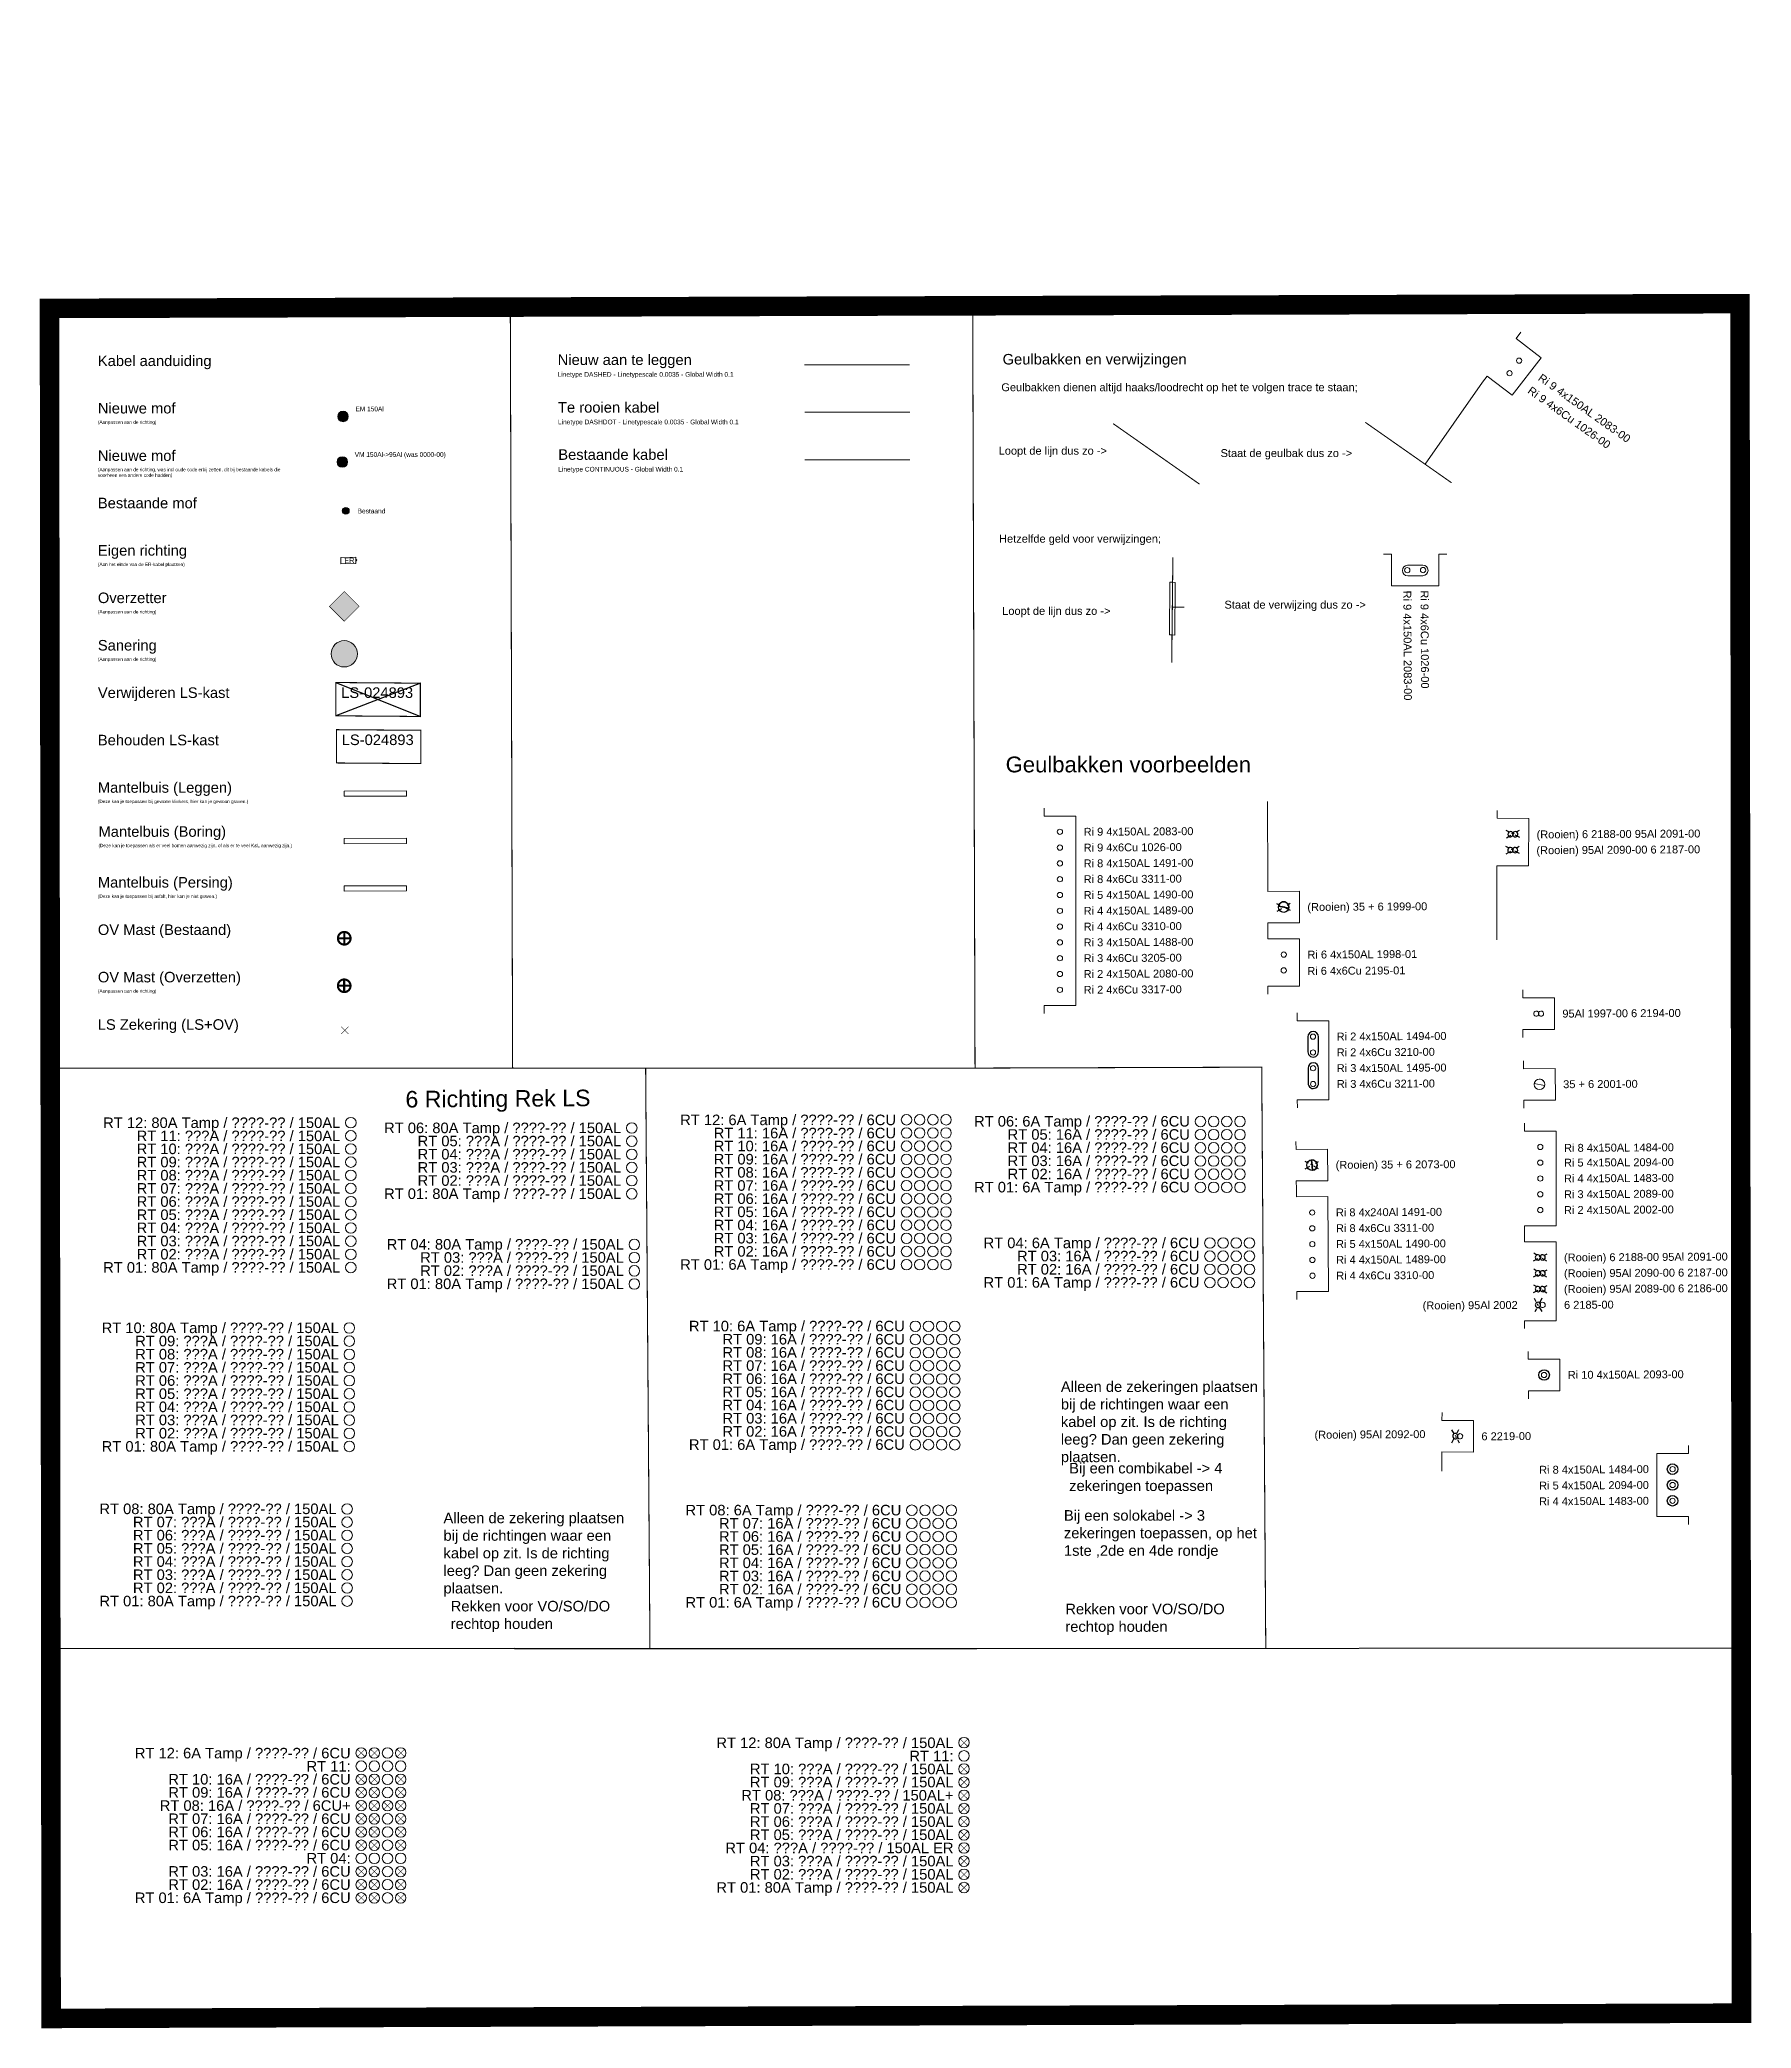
# Model space of a CAD drawing. Header units: metres. Extents: x 342 to 6270, y 11 to 2199.
# Drawn here: x 1178.5 to 1341, y 42.3 to 231 of the extents above; entities that cross this region are included whole.
import ezdxf
from ezdxf.enums import TextEntityAlignment as Align

# ---------------------------------------------------------------- set-up
doc = ezdxf.new("R2018")
doc.units = ezdxf.units.M
doc.linetypes.add('DASHDOT', pattern=[1, 0.5, -0.25, 0, -0.25])
doc.linetypes.add('DASHED', pattern=[0.75, 0.5, -0.25])
for name, color, linetype, lineweight in [('01 - Bestaande kabel', 125, 'Continuous', 0), ('01 - Bestaande OV mast', 125, 'Continuous', 0), ('01 - Mantelbuis', 6, 'Continuous', 0), ('02 - Overzetter lijn', 7, 'Continuous', 0), ('02 - Sanering', 6, 'Continuous', 0), ('02 - Sanering lijn', 7, 'Continuous', 0), ('Aansluiting LS K01', 120, 'DASHED', 0), ('Aansluiting LS K02', 52, 'DASHED', 0), ('Aansluiting LS K03', 5, 'DASHED', 0), ('Aansluiting LS K06', 30, 'DASHED', 0), ('Aansluiting LS K07', 252, 'DASHED', 0), ('Aansluiting LS K08', 244, 'DASHED', 0), ('Aansluiting LS K09', 104, 'DASHED', 0), ('Aansluiting LS K10', 1, 'DASHED', 0), ('Aansluiting LS K11', 190, 'DASHED', 0), ('Aansluiting LS K12', 201, 'DASHED', 0), ('E_LV_CROSS_SECTION', 5, 'Continuous', 0), ('E_LV_REFERENCE', 5, 'Continuous', 0), ('Knooppunt LS AM', 7, 'Continuous', 0)]:
    doc.layers.add(name, color=color, linetype=linetype, lineweight=lineweight)
for name, color, linetype in [('01 - Diversen', 7, 'Continuous'), ('01 - Station', 7, 'Continuous'), ('02 - Overzetter', 6, 'Continuous'), ('Bestaande kabel DO', 125, 'Continuous'), ('N-E-LS-Mantelbuis', 6, 'Continuous'), ('N-E-LS-Verwijderd', 5, 'DASHDOT'), ('Nieuwe aansluiting LS+OV DO', 6, 'DASHED'), ('Opmerking', 7, 'Continuous')]:
    doc.layers.add(name, color=color, linetype=linetype)
for name, color, linetype, lineweight, true_color in [('01-Te Rooien Kabel', 160, 'DASHDOT', 0, 0x1940ff), ('Aansluiting LS K04', 3, 'DASHED', 0, 0x00f000), ('Aansluiting LS K05', 6, 'DASHED', 0, 0xeb00eb)]:
    doc.layers.add(name, color=color, linetype=linetype, lineweight=lineweight, true_color=true_color)
doc.styles.add('ARIAL', font='arial.ttf')
doc.styles.get("Standard").update_dxf_attribs({"font": 'arial.ttf'})
doc.styles.add('TM-0.5', font='', dxfattribs={"height": 0.5})
doc.styles.get('TM-0.5').set_extended_font_data('Arial Nova Light')

msp = doc.modelspace()

# ---------------------------------------------------------------- texts
at = {"attachment_point": 1, "style": 'TM-0.5'}
for s, width, heights, insert, char_height in [('Kabel aanduiding', 18.9857139, [0], (1184.00778, 201.07047), 1), ('Nieuw aan te leggen    \\P{\\H0.44538x;Linetype DASHED - Linetypescale 0.0035 - Global Width 0.1}', 25.6004511, [0], (1227.6714, 201.16857), 1), ('Geulbakken en verwijzingen', 25.9606645, [0], (1269.91933, 201.21856), 1), ('Geulbakken dienen altijd haaks/loodrecht op het te volgen trace te staan;', 32.9758839, [0], (1269.79867, 198.43361), 0.75), ('Nieuwe mof^J{\\H0.31813x;(Aanpassen aan de richting)}', 18.9857139, [3.29038], (1184.00778, 196.57047), 1), ('Te rooien kabel\\P{\\H0.44538x;Linetype DASHDOT - Linetypescale 0.0035 - Global Width 0.1}', 25.8226257, [0], (1227.69897, 196.65154), 1), ('Nieuwe mof\\P{\\H0.31813x;(Aanpassen aan de richting, was incl oude code erbij zetten, dit bij bestaande kabels die voorheen een andere code hadden)}', 18.9857139, [0], (1184.00778, 192.07047), 1), ('Bestaande kabel\\P{\\H0.44538x;Linetype CONTINUOUS - Global Width 0.1}', 24.9339132, [0], (1227.72661, 192.16874), 1), ('Loopt de lijn dus zo ->', 10.7992927, [0], (1269.54271, 192.40939), 0.75), ('Staat de geulbak dus zo ->', 32.9758839, [0], (1290.61395, 192.18319), 0.75), ('Bestaande mof', 18.9857139, [0], (1184.00778, 187.57047), 1), ('Eigen richting \\P{\\H0.31813x;(Aan het einde van de ER-kabel plaatsen)}', 18.9857139, [0], (1184.00778, 183.07047), 1), ('Hetzelfde geld voor verwijzingen;', 32.9758839, [0], (1269.58106, 184.05949), 0.75), ('Overzetter\\P{\\H0.31813x;(Aanpassen aan de richting)}', 18.9857139, [0], (1184.00778, 178.57047), 1), ('Staat de verwijzing dus zo ->', 32.9758839, [0], (1290.9858, 177.79671), 0.75), ('Loopt de lijn dus zo ->', 10.7992927, [0], (1269.87955, 177.20441), 0.75), ('Sanering\\P{\\H0.31813x;(Aanpassen aan de richting)}', 18.9857139, [0], (1184.00778, 174.07047), 1), ('Verwijderen LS-kast', 21.5215004, [0], (1184.00778, 169.57047), 1), ('Behouden LS-kast', 18.9857139, [0], (1184.00778, 165.07047), 1), ('Geulbakken voorbeelden', 25.9606645, [0], (1270.20651, 163.00329), 1.5), ('Mantelbuis (Leggen)\\P{\\H0.31813x;(Deze kan je toepassen bij gewone klinkers, hier kan je gewoon graven.)}', 20.642438, [0], (1184.00778, 160.57047), 1), ('Mantelbuis (Boring)\\P{\\H0.31813x;(Deze kan je toepassen als er veel bomen aanwezig zijn, of als er te veel K&L aanwezig zijn.)}', 20.642438, [0], (1184.06899, 156.38779), 1), ('Mantelbuis (Persing)\\P{\\H0.31813x;(Deze kan je toepassen bij asfalt, hier kan je niet graven.)}', 20.642438, [0], (1184.00778, 151.57047), 1), ('OV Mast (Bestaand)', 18.9857139, [0], (1184.00778, 147.07047), 1), ('OV Mast (Overzetten)\\P{\\H0.31813x;(Aanpassen aan de richting)}', 20.1738532, [0], (1184.00778, 142.57047), 1), ('LS Zekering (LS+OV)', 22.7921058, [0], (1183.99687, 138.07048), 1), ('{\\C1;Rekken voor VO/SO/DO rechtop houden}', 18.7151041, [3.10317], (1217.51533, 82.86381), 1), ('{\\C1;Rekken voor VO/SO/DO rechtop houden}', 18.7151041, [3.10317], (1275.87542, 82.5943), 1)]:
    msp.add_mtext_dynamic_manual_height_columns(s, width=width, gutter_width=23.74305, heights=heights, dxfattribs=dict(at, insert=insert, char_height=char_height))
at = {"insert": (1213.20725, 131.26157), "char_height": 1.5716876, "width": 18.9857139, "attachment_point": 1, "rotation": 0.4247719, "style": 'TM-0.5'}
msp.add_mtext('6 Richting Rek LS     ', dxfattribs=at)
at = {"layer": '01 - Bestaande kabel', "style": 'TM-0.5'}
for s, p in [('95Al 1997-00 6 2194-00', (1323.06903, 138.60306)), ('35 + 6 2001-00', (1323.14704, 131.9038)), ('6 2185-00', (1323.22366, 110.95692)), ('6 2219-00', (1315.38163, 98.48165))]:
    msp.add_text(s, height=0.75, rotation=0.3365345, dxfattribs=at).set_placement(p, align=Align.MIDDLE_LEFT)
at = {"layer": '01-Te Rooien Kabel', "style": 'TM-0.5'}
for s, p in [('(Rooien) 6 2188-00 95Al 2091-00', (1320.62024, 155.61011)), ('(Rooien) 95Al 2090-00 6 2187-00', (1320.60637, 154.1099)), ('(Rooien) 35 + 6 1999-00', (1298.85625, 148.72517)), ('(Rooien) 35 + 6 2073-00', (1301.54084, 124.24796)), ('(Rooien) 6 2188-00 95Al 2091-00', (1323.22389, 115.45659)), ('(Rooien) 95Al 2090-00 6 2187-00', (1323.22418, 113.95699)), ('(Rooien) 95Al 2089-00 6 2186-00', (1323.22435, 112.45639)), ('(Rooien) 95Al 2092-00', (1299.53179, 98.63243))]:
    msp.add_text(s, height=0.75, rotation=0.3365345, dxfattribs=at).set_placement(p, align=Align.MIDDLE_LEFT)
msp.add_text('(Rooien) 95Al 2002', height=0.75, rotation=0.3365345, dxfattribs=at).set_placement((1318.8288, 110.95476), align=Align.MIDDLE_RIGHT)
at = {"layer": 'Aansluiting LS K02', "style": 'TM-0.5'}
for s, p in [('Ri 2 4x150AL 2080-00', (1277.61083, 142.36349)), ('Ri 2 4x6Cu 3317-00', (1277.61149, 140.86387)), ('Ri 2 4x150AL 1494-00', (1301.64075, 136.42506)), ('Ri 2 4x6Cu 3210-00', (1301.64329, 134.9254)), ('Ri 2 4x150AL 2002-00', (1323.22424, 119.95725))]:
    msp.add_text(s, height=0.75, rotation=0.3365345, dxfattribs=at).set_placement(p, align=Align.MIDDLE_LEFT)
at = {"layer": 'Aansluiting LS K03', "style": 'TM-0.5'}
for s, p in [('Ri 3 4x150AL 1488-00', (1277.61063, 145.36277)), ('Ri 3 4x6Cu 3205-00', (1277.61129, 143.86316)), ('Ri 3 4x150AL 1495-00', (1301.64695, 133.42579)), ('Ri 3 4x6Cu 3211-00', (1301.64895, 131.92495)), ('Ri 3 4x150AL 2089-00', (1323.22494, 121.45672))]:
    msp.add_text(s, height=0.75, rotation=0.3365345, dxfattribs=at).set_placement(p, align=Align.MIDDLE_LEFT)
at = {"layer": 'Aansluiting LS K04', "style": 'TM-0.5'}
for s, p in [('Ri 4 4x6Cu 3310-00', (1277.61108, 146.86244)), ('Ri 4 4x150AL 1489-00', (1277.61208, 148.36328)), ('Ri 4 4x150AL 1483-00', (1323.22477, 122.95731)), ('Ri 4 4x150AL 1489-00', (1301.58469, 115.23461)), ('Ri 4 4x6Cu 3310-00', (1301.59172, 113.73501))]:
    msp.add_text(s, height=0.75, rotation=0.3365345, dxfattribs=at).set_placement(p, align=Align.MIDDLE_LEFT)
msp.add_text('Ri 4 4x150AL 1483-00', height=0.75, rotation=0.3365345, dxfattribs=at).set_placement((1331.28542, 92.36786), align=Align.MIDDLE_RIGHT)
at = {"layer": 'Aansluiting LS K05', "style": 'TM-0.5'}
for s, p in [('Ri 5 4x150AL 1490-00', (1277.61142, 149.8629)), ('Ri 5 4x150AL 2094-00', (1323.22447, 124.45691)), ('Ri 5 4x150AL 1490-00', (1301.57877, 116.73427))]:
    msp.add_text(s, height=0.75, rotation=0.3365345, dxfattribs=at).set_placement(p, align=Align.MIDDLE_LEFT)
msp.add_text('Ri 5 4x150AL 2094-00', height=0.75, rotation=0.3365345, dxfattribs=at).set_placement((1331.28635, 93.86752), align=Align.MIDDLE_RIGHT)
at = {"layer": 'Aansluiting LS K06', "style": 'TM-0.5'}
for s, p in [('Ri 6 4x150AL 1998-01 ', (1298.86136, 144.20556)), ('Ri 6 4x6Cu 2195-01 ', (1298.85012, 142.6556))]:
    msp.add_text(s, height=0.75, rotation=0.3365345, dxfattribs=at).set_placement(p, align=Align.MIDDLE_LEFT)
at = {"layer": 'Aansluiting LS K08', "style": 'TM-0.5'}
for s, p in [('Ri 8 4x150AL 1491-00', (1277.61121, 152.86218)), ('Ri 8 4x6Cu 3311-00', (1277.61187, 151.36256)), ('Ri 8 4x150AL 1484-00', (1323.23323, 125.85689)), ('Ri 8 4x240Al 1491-00', (1301.56583, 119.73352)), ('Ri 8 4x6Cu 3311-00', (1301.57175, 118.23387))]:
    msp.add_text(s, height=0.75, rotation=0.3365345, dxfattribs=at).set_placement(p, align=Align.MIDDLE_LEFT)
msp.add_text('Ri 8 4x150AL 1484-00', height=0.75, rotation=0.3365345, dxfattribs=at).set_placement((1331.28819, 95.3676), align=Align.MIDDLE_RIGHT)
at = {"layer": 'Aansluiting LS K09', "style": 'TM-0.5'}
for s, rotation, p in [('Ri 9 4x150AL 2083-00', 324.64511, (1320.91416, 199.08901)), ('Ri 9 4x6Cu 1026-00', 324.64511, (1319.91977, 197.87958)), ('Ri 9 4x150AL 2083-00', 270.3365345, (1308.34285, 178.75782)), ('Ri 9 4x6Cu 1026-00', 270.3365345, (1309.9754, 178.77701)), ('Ri 9 4x6Cu 1026-00', 0.3365345, (1277.61167, 154.36185)), ('Ri 9 4x150AL 2083-00', 0.3365345, (1277.61187, 155.86269))]:
    msp.add_text(s, height=0.75, rotation=rotation, dxfattribs=at).set_placement(p, align=Align.MIDDLE_LEFT)
at = {"layer": 'Aansluiting LS K10', "style": 'TM-0.5'}
msp.add_text('Ri 10 4x150AL 2093-00', height=0.75, rotation=0.3365345, dxfattribs=at).set_placement((1323.58373, 104.31243), align=Align.MIDDLE_LEFT)
at = {"layer": 'Opmerking', "char_height": 1, "attachment_point": 1, "style": 'TM-0.5'}
for s, width, insert in [('Alleen de zekeringen plaatsen bij de richtingen waar een kabel op zit. Is de richting leeg? Dan geen zekering plaatsen.', 18.965699, (1275.45069, 103.70205)), ('Bij een combikabel -> 4 zekeringen toepassen', 16.0716951, (1276.23788, 95.96151)), ('Alleen de zekering plaatsen bij de richtingen waar een kabel op zit. Is de richting leeg? Dan geen zekering plaatsen.', 18.7173777, (1216.82715, 91.23693)), ('Bij een solokabel -> 3 zekeringen toepassen, op het 1ste ,2de en 4de rondje', 19.466121, (1275.74033, 91.47646))]:
    msp.add_mtext_dynamic_manual_height_columns(s, width=width, gutter_width=23.74305, heights=[0], dxfattribs=dict(at, insert=insert))

# ---------------------------------------------------------------- blocks, each defined once
blk = doc.blocks.new('ER')
at = {"layer": 'Aansluiting LS K04', "linetype": 'Continuous'}
blk.add_lwpolyline([(-0.71, 0.3), (0.71, 0.3), (0.71, -0.29), (-0.71, -0.29)], close=True, dxfattribs=at)
at = {"layer": 'Aansluiting LS K04'}
for points in [[(0.81, 0), (0.71, 0.1)], [(0.71, 0), (0.81, 0)], [(0.81, 0), (0.71, -0.08)]]:
    blk.add_lwpolyline(points, dxfattribs=at)
at = {"layer": 'Aansluiting LS K04', "insert": (-0.38, 0.25), "char_height": 0.5, "attachment_point": 1, "style": 'TM-0.5'}
blk.add_mtext_dynamic_manual_height_columns('ER', width=1.2986, gutter_width=2.5, heights=[0], dxfattribs=at)
blk = doc.blocks.new('Lampie')
at = {"const_width": 0.2}
blk.add_lwpolyline([(-0.6, 0.03, 1.031433), (0.6, 0.01, 0.965968)], format="xyb", close=True, dxfattribs=at)
for points in [[(-0.6, 0), (0.6, 0)], [(0, 0.6), (0, -0.6)]]:
    blk.add_lwpolyline(points, dxfattribs=at)
blk = doc.blocks.new('E_LV_CABLE_POINT_POSITION_MAP_2')
at = {"color": 0, "linetype": 'ByBlock'}
for start, end in [(48.652161, 228.652161), (228.652161, 48.652161)]:
    blk.add_arc((-0.5, 0), 124999.9, start, end, dxfattribs=at)
blk = doc.blocks.new('E_LV_CABLE_POINT_POSITION_MAP_1')
at = {"color": 0, "linetype": 'ByBlock'}
for start, end in [(48.652161, 228.652161), (228.652161, 48.652161)]:
    blk.add_arc((-0.5, 0), 124999.9, start, end, dxfattribs=at)
blk = doc.blocks.new('E_LV_CABLE_POINT_POSITION_MAP_3')
at = {"color": 0, "linetype": 'ByBlock'}
for p in [(0, 249997), (265, 249997)]:
    blk.add_line(p, (265, -250000), dxfattribs=at)
blk.add_lwpolyline([(265, -250000), (0, 249997)], dxfattribs=at)
blk.add_circle((265, -1), 249999, dxfattribs=at)
blk.add_arc((132.5, -1.5), 249998.5, 270.030367, 90.030367, dxfattribs=at)
blk = doc.blocks.new('NIEUWE MOF')
h = blk.add_hatch(color=0)
h.dxf.hatch_style = 1
edge = h.paths.add_edge_path()
edge.add_arc((0, 0), 0.5, 0, 360)
at = {"layer": 'Knooppunt LS AM'}
blk.add_circle((0, 0), 0.5, dxfattribs=at)
blk.add_attdef('MOF_TEKST', text='', height=0.45).set_placement((1.18, 0.93), align=Align.TOP_LEFT)
blk = doc.blocks.new('*U205')
h = blk.add_hatch(color=0)
h.dxf.hatch_style = 1
h.paths.add_polyline_path([(0, 0.5), (0, -0.5, 0.414214), (0.5, 0, 0.414214)])
at = {"layer": '01 - Bestaande kabel'}
h = blk.add_hatch(color=256, dxfattribs=at)
h.dxf.hatch_style = 1
h.paths.add_polyline_path([(-0.5, 0, 0.414214), (0, -0.5), (0, 0.5, 0.414214)])
blk.add_lwpolyline([(0, 0.5), (0, -0.5)], dxfattribs=at)
at = {"layer": '01 - Station'}
blk.add_lwpolyline([(0, 0.5), (0, -0.5)], dxfattribs=at)
at = {"layer": 'Knooppunt LS AM'}
blk.add_circle((0, 0), 0.5, dxfattribs=at)
blk.add_attdef('MOF_TEKST', text='', height=0.45).set_placement((1.18, 0.93), align=Align.TOP_LEFT)
blk = doc.blocks.new('BESTAANDE MOF')
at = {"layer": '01 - Bestaande kabel', "transparency": 33554687}
h = blk.add_hatch(color=256, dxfattribs=at)
h.dxf.hatch_style = 1
edge = h.paths.add_edge_path()
edge.add_arc((0, 0), 0.305, 0, 360)
at = {"color": 7, "true_color": 0xffffff}
blk.add_circle((0, 0), 0.305, dxfattribs=at)
blk.add_attdef('MOF_TEKST', text='', height=0.45, dxfattribs=at).set_placement((1.13, 0.21), align=Align.TOP_LEFT)
blk = doc.blocks.new('OVERZETTER')
at = {"layer": '02 - Overzetter', "transparency": 33554687}
h = blk.add_hatch(color=0, dxfattribs=at)
h.dxf.hatch_style = 1
h.paths.add_polyline_path([(-1.41, 0), (0, 1.41), (1.41, 0), (0, -1.41)])
at = {"layer": '02 - Overzetter lijn', "const_width": 0.05}
blk.add_lwpolyline([(-1.41, 0), (0, 1.41), (1.41, 0), (0, -1.41)], close=True, dxfattribs=at)
blk = doc.blocks.new('SANERING')
at = {"layer": '02 - Sanering', "transparency": 33554687}
h = blk.add_hatch(color=0, dxfattribs=at)
h.dxf.hatch_style = 1
h.paths.add_polyline_path([(1.25, 0, 1), (-1.25, 0, 1)])
at = {"layer": '02 - Sanering lijn'}
blk.add_circle((0, 0), 1.25, dxfattribs=at)
blk = doc.blocks.new('Zekering')
at = {"color": 0, "linetype": 'Continuous', "const_width": 0.05}
for points in [[(-0.36, 0.34), (0.35, -0.35)], [(-0.35, -0.35), (0.35, 0.35)]]:
    blk.add_lwpolyline(points, dxfattribs=at)
blk = doc.blocks.new('LS KAST VERWIJDEREN')
at = {"layer": '01 - Station', "const_width": 0.1}
blk.add_lwpolyline([(-4.01, 1.61), (4.01, 1.55), (4.01, -1.61), (-4.01, -1.55)], close=True, dxfattribs=at)
at = {"layer": '01 - Station'}
for points in [[(-4.01, 1.61), (4.01, -1.61)], [(4.01, 1.55), (-4.01, -1.55)]]:
    blk.add_lwpolyline(points, dxfattribs=at)
blk.add_attdef('LS_KAST', (-3.51, 0.15), '', height=1)
blk = doc.blocks.new('LS KAST BEHOUDEN')
at = {"layer": '01 - Station', "const_width": 0.1}
blk.add_lwpolyline([(-4.01, 1.61), (4.01, 1.55), (4.01, -1.61), (-4.01, -1.55)], close=True, dxfattribs=at)
blk.add_attdef('LS_KAST', (-3.51, 0.15), '', height=1)
blk = doc.blocks.new('RT 1-12 LS')
at = {"linetype": 'DASHED'}
blk.add_wipeout([(-24.51, 8.12), (3.18, 8.12), (3.18, -7.51), (-24.51, -7.51)], dxfattribs=at)
at = {"layer": 'Aansluiting LS K01', "linetype": 'Continuous'}
blk.add_circle((2.26, -6.36), 0.5, dxfattribs=at)
at = {"layer": 'Aansluiting LS K02', "linetype": 'Continuous'}
blk.add_circle((2.26, -5.11), 0.5, dxfattribs=at)
at = {"layer": 'Aansluiting LS K03', "linetype": 'Continuous'}
blk.add_circle((2.26, -3.86), 0.5, dxfattribs=at)
at = {"layer": 'Aansluiting LS K04', "linetype": 'Continuous'}
blk.add_circle((2.26, -2.61), 0.5, dxfattribs=at)
at = {"layer": 'Aansluiting LS K05', "linetype": 'Continuous'}
blk.add_circle((2.26, -1.36), 0.5, dxfattribs=at)
at = {"layer": 'Aansluiting LS K06', "linetype": 'Continuous'}
blk.add_circle((2.26, -0.11), 0.5, dxfattribs=at)
at = {"layer": 'Aansluiting LS K07', "linetype": 'Continuous'}
blk.add_circle((2.26, 1.14), 0.5, dxfattribs=at)
at = {"layer": 'Aansluiting LS K08', "linetype": 'Continuous'}
blk.add_circle((2.26, 2.39), 0.5, dxfattribs=at)
at = {"layer": 'Aansluiting LS K09', "linetype": 'Continuous'}
blk.add_circle((2.26, 3.64), 0.5, dxfattribs=at)
at = {"layer": 'Aansluiting LS K10', "linetype": 'Continuous'}
blk.add_circle((2.26, 4.89), 0.5, dxfattribs=at)
at = {"layer": 'Aansluiting LS K11', "linetype": 'Continuous'}
blk.add_circle((2.26, 6.14), 0.5, dxfattribs=at)
at = {"layer": 'Aansluiting LS K12', "linetype": 'Continuous'}
blk.add_circle((2.26, 7.39), 0.5, dxfattribs=at)
at = {"layer": 'Aansluiting LS K01'}
blk.add_attdef('RT_01:', text='', height=1, dxfattribs=at).set_placement((1.26, -6.85), align=Align.RIGHT)
at = {"layer": 'Aansluiting LS K02'}
blk.add_attdef('RT_02:', text='', height=1, dxfattribs=at).set_placement((1.26, -5.6), align=Align.RIGHT)
at = {"layer": 'Aansluiting LS K03'}
blk.add_attdef('RT_03:', text='', height=1, dxfattribs=at).set_placement((1.26, -4.35), align=Align.RIGHT)
at = {"layer": 'Aansluiting LS K04'}
blk.add_attdef('RT_04:', text='', height=1, dxfattribs=at).set_placement((1.26, -3.1), align=Align.RIGHT)
at = {"layer": 'Aansluiting LS K05'}
blk.add_attdef('RT_05:', text='', height=1, dxfattribs=at).set_placement((1.26, -1.85), align=Align.RIGHT)
at = {"layer": 'Aansluiting LS K06'}
blk.add_attdef('RT_06:', text='', height=1, dxfattribs=at).set_placement((1.26, -0.6), align=Align.RIGHT)
at = {"layer": 'Aansluiting LS K07'}
blk.add_attdef('RT_07:', text='', height=1, dxfattribs=at).set_placement((1.26, 0.65), align=Align.RIGHT)
at = {"layer": 'Aansluiting LS K08'}
blk.add_attdef('RT_08:', text='', height=1, dxfattribs=at).set_placement((1.26, 1.9), align=Align.RIGHT)
at = {"layer": 'Aansluiting LS K09'}
blk.add_attdef('RT_09:', text='', height=1, dxfattribs=at).set_placement((1.26, 3.15), align=Align.RIGHT)
at = {"layer": 'Aansluiting LS K10'}
blk.add_attdef('RT_10:', text='', height=1, dxfattribs=at).set_placement((1.26, 4.4), align=Align.RIGHT)
at = {"layer": 'Aansluiting LS K11'}
blk.add_attdef('RT_11:', text='', height=1, dxfattribs=at).set_placement((1.26, 5.63), align=Align.RIGHT)
at = {"layer": 'Aansluiting LS K12'}
blk.add_attdef('RT_12:', text='', height=1, dxfattribs=at).set_placement((1.26, 6.88), align=Align.RIGHT)
blk = doc.blocks.new('RT 1-10 LS')
at = {"linetype": 'DASHED'}
blk.add_wipeout([(-23.85, 6.25), (3.84, 6.25), (3.84, -6.98), (-23.85, -6.98)], dxfattribs=at)
at = {"layer": 'Aansluiting LS K01', "linetype": 'Continuous'}
blk.add_circle((2.92, -5.83), 0.5, dxfattribs=at)
at = {"layer": 'Aansluiting LS K02', "linetype": 'Continuous'}
blk.add_circle((2.92, -4.58), 0.5, dxfattribs=at)
at = {"layer": 'Aansluiting LS K03', "linetype": 'Continuous'}
blk.add_circle((2.92, -3.33), 0.5, dxfattribs=at)
at = {"layer": 'Aansluiting LS K04', "linetype": 'Continuous'}
blk.add_circle((2.92, -2.08), 0.5, dxfattribs=at)
at = {"layer": 'Aansluiting LS K05', "linetype": 'Continuous'}
blk.add_circle((2.92, -0.83), 0.5, dxfattribs=at)
at = {"layer": 'Aansluiting LS K06', "linetype": 'Continuous'}
blk.add_circle((2.92, 0.42), 0.5, dxfattribs=at)
at = {"layer": 'Aansluiting LS K07', "linetype": 'Continuous'}
blk.add_circle((2.92, 1.67), 0.5, dxfattribs=at)
at = {"layer": 'Aansluiting LS K08', "linetype": 'Continuous'}
blk.add_circle((2.92, 2.92), 0.5, dxfattribs=at)
at = {"layer": 'Aansluiting LS K09', "linetype": 'Continuous'}
blk.add_circle((2.92, 4.17), 0.5, dxfattribs=at)
at = {"layer": 'Aansluiting LS K10', "linetype": 'Continuous'}
blk.add_circle((2.92, 5.42), 0.5, dxfattribs=at)
at = {"layer": 'Aansluiting LS K01'}
blk.add_attdef('RT_01:', text='', height=1, dxfattribs=at).set_placement((1.92, -6.32), align=Align.RIGHT)
at = {"layer": 'Aansluiting LS K02'}
blk.add_attdef('RT_02:', text='', height=1, dxfattribs=at).set_placement((1.92, -5.07), align=Align.RIGHT)
at = {"layer": 'Aansluiting LS K03'}
blk.add_attdef('RT_03:', text='', height=1, dxfattribs=at).set_placement((1.92, -3.81), align=Align.RIGHT)
at = {"layer": 'Aansluiting LS K04'}
blk.add_attdef('RT_04:', text='', height=1, dxfattribs=at).set_placement((1.92, -2.57), align=Align.RIGHT)
at = {"layer": 'Aansluiting LS K05'}
blk.add_attdef('RT_05:', text='', height=1, dxfattribs=at).set_placement((1.92, -1.32), align=Align.RIGHT)
at = {"layer": 'Aansluiting LS K06'}
blk.add_attdef('RT_06:', text='', height=1, dxfattribs=at).set_placement((1.92, -0.07), align=Align.RIGHT)
at = {"layer": 'Aansluiting LS K07'}
blk.add_attdef('RT_07:', text='', height=1, dxfattribs=at).set_placement((1.92, 1.18), align=Align.RIGHT)
at = {"layer": 'Aansluiting LS K08'}
blk.add_attdef('RT_08:', text='', height=1, dxfattribs=at).set_placement((1.92, 2.43), align=Align.RIGHT)
at = {"layer": 'Aansluiting LS K09'}
blk.add_attdef('RT_09:', text='', height=1, dxfattribs=at).set_placement((1.92, 3.68), align=Align.RIGHT)
at = {"layer": 'Aansluiting LS K10'}
blk.add_attdef('RT_10:', text='', height=1, dxfattribs=at).set_placement((1.92, 4.93), align=Align.RIGHT)
blk = doc.blocks.new('RT 1-8 LS')
at = {"linetype": 'DASHED'}
blk.add_wipeout([(-24.77, 6.05), (2.92, 6.05), (2.92, -4.82), (-24.77, -4.82)], dxfattribs=at)
at = {"layer": 'Aansluiting LS K01', "linetype": 'Continuous'}
blk.add_circle((2.01, -3.67), 0.5, dxfattribs=at)
at = {"layer": 'Aansluiting LS K02', "linetype": 'Continuous'}
blk.add_circle((2.01, -2.42), 0.5, dxfattribs=at)
at = {"layer": 'Aansluiting LS K03', "linetype": 'Continuous'}
blk.add_circle((2.01, -1.17), 0.5, dxfattribs=at)
at = {"layer": 'Aansluiting LS K04', "linetype": 'Continuous'}
blk.add_circle((2.01, 0.08), 0.5, dxfattribs=at)
at = {"layer": 'Aansluiting LS K05', "linetype": 'Continuous'}
blk.add_circle((2.01, 1.33), 0.5, dxfattribs=at)
at = {"layer": 'Aansluiting LS K06', "linetype": 'Continuous'}
blk.add_circle((2.01, 2.58), 0.5, dxfattribs=at)
at = {"layer": 'Aansluiting LS K07', "linetype": 'Continuous'}
blk.add_circle((2.01, 3.83), 0.5, dxfattribs=at)
at = {"layer": 'Aansluiting LS K08', "linetype": 'Continuous'}
blk.add_circle((2.01, 5.08), 0.5, dxfattribs=at)
at = {"layer": 'Aansluiting LS K01'}
blk.add_attdef('RT_01:', text='', height=1, dxfattribs=at).set_placement((1.01, -4.16), align=Align.RIGHT)
at = {"layer": 'Aansluiting LS K02'}
blk.add_attdef('RT_02:', text='', height=1, dxfattribs=at).set_placement((1.01, -2.91), align=Align.RIGHT)
at = {"layer": 'Aansluiting LS K03'}
blk.add_attdef('RT_03:', text='', height=1, dxfattribs=at).set_placement((1.01, -1.66), align=Align.RIGHT)
at = {"layer": 'Aansluiting LS K04'}
blk.add_attdef('RT_04:', text='', height=1, dxfattribs=at).set_placement((1.01, -0.41), align=Align.RIGHT)
at = {"layer": 'Aansluiting LS K05'}
blk.add_attdef('RT_05:', text='', height=1, dxfattribs=at).set_placement((1.01, 0.84), align=Align.RIGHT)
at = {"layer": 'Aansluiting LS K06'}
blk.add_attdef('RT_06:', text='', height=1, dxfattribs=at).set_placement((1.01, 2.09), align=Align.RIGHT)
at = {"layer": 'Aansluiting LS K07'}
blk.add_attdef('RT_07:', text='', height=1, dxfattribs=at).set_placement((1.01, 3.34), align=Align.RIGHT)
at = {"layer": 'Aansluiting LS K08'}
blk.add_attdef('RT_08:', text='', height=1, dxfattribs=at).set_placement((1.01, 4.59), align=Align.RIGHT)
blk = doc.blocks.new('RT 1-4 LS')
at = {"linetype": 'DASHED'}
blk.add_wipeout([(-24.62, 2.29), (3.07, 2.29), (3.07, -3.59), (-24.62, -3.59)], dxfattribs=at)
at = {"layer": 'Aansluiting LS K01', "linetype": 'Continuous'}
blk.add_circle((2.16, -2.44), 0.5, dxfattribs=at)
at = {"layer": 'Aansluiting LS K02', "linetype": 'Continuous'}
blk.add_circle((2.16, -1.19), 0.5, dxfattribs=at)
at = {"layer": 'Aansluiting LS K03', "linetype": 'Continuous'}
blk.add_circle((2.16, 0.06), 0.5, dxfattribs=at)
at = {"layer": 'Aansluiting LS K04', "linetype": 'Continuous'}
blk.add_circle((2.16, 1.31), 0.5, dxfattribs=at)
at = {"layer": 'Aansluiting LS K01'}
blk.add_attdef('RT_01:', text='', height=1, dxfattribs=at).set_placement((1.16, -2.92), align=Align.RIGHT)
at = {"layer": 'Aansluiting LS K02'}
blk.add_attdef('RT_02:', text='', height=1, dxfattribs=at).set_placement((1.16, -1.67), align=Align.RIGHT)
at = {"layer": 'Aansluiting LS K03'}
blk.add_attdef('RT_03:', text='', height=1, dxfattribs=at).set_placement((1.16, -0.42), align=Align.RIGHT)
at = {"layer": 'Aansluiting LS K04'}
blk.add_attdef('RT_04:', text='', height=1, dxfattribs=at).set_placement((1.16, 0.83), align=Align.RIGHT)
blk = doc.blocks.new('RT 1-6 LS')
at = {"linetype": 'DASHED'}
blk.add_wipeout([(-24.25, 4.98), (3.44, 4.98), (3.44, -3.39), (-24.25, -3.39)], dxfattribs=at)
at = {"layer": 'Aansluiting LS K01', "linetype": 'Continuous'}
blk.add_circle((2.53, -2.23), 0.5, dxfattribs=at)
at = {"layer": 'Aansluiting LS K02', "linetype": 'Continuous'}
blk.add_circle((2.53, -0.98), 0.5, dxfattribs=at)
at = {"layer": 'Aansluiting LS K03', "linetype": 'Continuous'}
blk.add_circle((2.53, 0.27), 0.5, dxfattribs=at)
at = {"layer": 'Aansluiting LS K04', "linetype": 'Continuous'}
blk.add_circle((2.53, 1.52), 0.5, dxfattribs=at)
at = {"layer": 'Aansluiting LS K05', "linetype": 'Continuous'}
blk.add_circle((2.53, 2.77), 0.5, dxfattribs=at)
at = {"layer": 'Aansluiting LS K06', "linetype": 'Continuous'}
blk.add_circle((2.53, 4.02), 0.5, dxfattribs=at)
at = {"layer": 'Aansluiting LS K01'}
blk.add_attdef('RT_01:', text='', height=1, dxfattribs=at).set_placement((1.53, -2.72), align=Align.RIGHT)
at = {"layer": 'Aansluiting LS K02'}
blk.add_attdef('RT_02:', text='', height=1, dxfattribs=at).set_placement((1.53, -1.47), align=Align.RIGHT)
at = {"layer": 'Aansluiting LS K03'}
blk.add_attdef('RT_03:', text='', height=1, dxfattribs=at).set_placement((1.53, -0.22), align=Align.RIGHT)
at = {"layer": 'Aansluiting LS K04'}
blk.add_attdef('RT_04:', text='', height=1, dxfattribs=at).set_placement((1.53, 1.03), align=Align.RIGHT)
at = {"layer": 'Aansluiting LS K05'}
blk.add_attdef('RT_05:', text='', height=1, dxfattribs=at).set_placement((1.53, 2.28), align=Align.RIGHT)
at = {"layer": 'Aansluiting LS K06'}
blk.add_attdef('RT_06:', text='', height=1, dxfattribs=at).set_placement((1.53, 3.53), align=Align.RIGHT)
blk = doc.blocks.new('RT 1-12 OV')
at = {"linetype": 'DASHED'}
blk.add_wipeout([(-21.91, 7.99), (5.78, 7.99), (5.78, -7.65), (-21.91, -7.65)], dxfattribs=at)
at = {"layer": 'Aansluiting LS K01', "linetype": 'Continuous'}
for centre in [(1.12, -6.49), (2.37, -6.49), (3.62, -6.49), (4.87, -6.49)]:
    blk.add_circle(centre, 0.5, dxfattribs=at)
at = {"layer": 'Aansluiting LS K02', "linetype": 'Continuous'}
for centre in [(1.12, -5.24), (2.37, -5.24), (3.62, -5.24), (4.87, -5.24)]:
    blk.add_circle(centre, 0.5, dxfattribs=at)
at = {"layer": 'Aansluiting LS K03', "linetype": 'Continuous'}
for centre in [(1.12, -3.99), (2.37, -3.99), (3.62, -3.99), (4.87, -3.99)]:
    blk.add_circle(centre, 0.5, dxfattribs=at)
at = {"layer": 'Aansluiting LS K04', "linetype": 'Continuous'}
for centre in [(1.12, -2.74), (2.37, -2.74), (3.62, -2.74), (4.87, -2.74)]:
    blk.add_circle(centre, 0.5, dxfattribs=at)
at = {"layer": 'Aansluiting LS K05', "linetype": 'Continuous'}
for centre in [(1.12, -1.49), (2.37, -1.49), (3.62, -1.49), (4.87, -1.49)]:
    blk.add_circle(centre, 0.5, dxfattribs=at)
at = {"layer": 'Aansluiting LS K06', "linetype": 'Continuous'}
for centre in [(1.12, -0.24), (2.37, -0.24), (3.62, -0.24), (4.87, -0.24)]:
    blk.add_circle(centre, 0.5, dxfattribs=at)
at = {"layer": 'Aansluiting LS K07', "linetype": 'Continuous'}
for centre in [(1.12, 1.01), (2.37, 1.01), (3.62, 1.01), (4.87, 1.01)]:
    blk.add_circle(centre, 0.5, dxfattribs=at)
at = {"layer": 'Aansluiting LS K08', "linetype": 'Continuous'}
for centre in [(1.12, 2.26), (2.37, 2.26), (3.62, 2.26), (4.87, 2.26)]:
    blk.add_circle(centre, 0.5, dxfattribs=at)
at = {"layer": 'Aansluiting LS K09', "linetype": 'Continuous'}
for centre in [(1.12, 3.51), (2.37, 3.51), (3.62, 3.51), (4.87, 3.51)]:
    blk.add_circle(centre, 0.5, dxfattribs=at)
at = {"layer": 'Aansluiting LS K10', "linetype": 'Continuous'}
for centre in [(1.12, 4.76), (2.37, 4.76), (3.62, 4.76), (4.87, 4.76)]:
    blk.add_circle(centre, 0.5, dxfattribs=at)
at = {"layer": 'Aansluiting LS K11', "linetype": 'Continuous'}
for centre in [(1.12, 6.01), (2.37, 6.01), (3.62, 6.01), (4.87, 6.01)]:
    blk.add_circle(centre, 0.5, dxfattribs=at)
at = {"layer": 'Aansluiting LS K12', "linetype": 'Continuous'}
for centre in [(1.12, 7.26), (2.37, 7.26), (3.62, 7.26), (4.87, 7.26)]:
    blk.add_circle(centre, 0.5, dxfattribs=at)
at = {"layer": 'Aansluiting LS K01', "style": 'ARIAL'}
blk.add_attdef('RT_01:', text='', height=1, dxfattribs=at).set_placement((0.12, -6.98), align=Align.RIGHT)
at = {"layer": 'Aansluiting LS K02', "style": 'ARIAL'}
blk.add_attdef('RT_02:', text='', height=1, dxfattribs=at).set_placement((0.12, -5.73), align=Align.RIGHT)
at = {"layer": 'Aansluiting LS K03', "style": 'ARIAL'}
blk.add_attdef('RT_03:', text='', height=1, dxfattribs=at).set_placement((0.12, -4.48), align=Align.RIGHT)
at = {"layer": 'Aansluiting LS K04', "style": 'ARIAL'}
blk.add_attdef('RT_04:', text='', height=1, dxfattribs=at).set_placement((0.12, -3.23), align=Align.RIGHT)
at = {"layer": 'Aansluiting LS K05', "style": 'ARIAL'}
blk.add_attdef('RT_05:', text='', height=1, dxfattribs=at).set_placement((0.12, -1.98), align=Align.RIGHT)
at = {"layer": 'Aansluiting LS K06', "style": 'ARIAL'}
blk.add_attdef('RT_06:', text='', height=1, dxfattribs=at).set_placement((0.12, -0.73), align=Align.RIGHT)
at = {"layer": 'Aansluiting LS K07', "style": 'ARIAL'}
blk.add_attdef('RT_07:', text='', height=1, dxfattribs=at).set_placement((0.12, 0.52), align=Align.RIGHT)
at = {"layer": 'Aansluiting LS K08', "style": 'ARIAL'}
blk.add_attdef('RT_08:', text='', height=1, dxfattribs=at).set_placement((0.12, 1.77), align=Align.RIGHT)
at = {"layer": 'Aansluiting LS K09', "style": 'ARIAL'}
blk.add_attdef('RT_09:', text='', height=1, dxfattribs=at).set_placement((0.12, 3.02), align=Align.RIGHT)
at = {"layer": 'Aansluiting LS K10', "style": 'ARIAL'}
blk.add_attdef('RT_10:', text='', height=1, dxfattribs=at).set_placement((0.12, 4.27), align=Align.RIGHT)
at = {"layer": 'Aansluiting LS K11', "style": 'ARIAL'}
blk.add_attdef('RT_11:', text='', height=1, dxfattribs=at).set_placement((0.12, 5.5), align=Align.RIGHT)
at = {"layer": 'Aansluiting LS K12', "style": 'ARIAL'}
blk.add_attdef('RT_12:', text='', height=1, dxfattribs=at).set_placement((0.12, 6.75), align=Align.RIGHT)
blk = doc.blocks.new('RT 1-10 OV')
at = {"linetype": 'DASHED'}
blk.add_wipeout([(-22.09, 8.07), (5.6, 8.07), (5.6, -5.16), (-22.09, -5.16)], dxfattribs=at)
at = {"layer": 'Aansluiting LS K01', "linetype": 'Continuous'}
for centre in [(0.94, -4.01), (2.19, -4.01), (3.44, -4.01), (4.69, -4.01)]:
    blk.add_circle(centre, 0.5, dxfattribs=at)
at = {"layer": 'Aansluiting LS K02', "linetype": 'Continuous'}
for centre in [(0.94, -2.76), (2.19, -2.76), (3.44, -2.76), (4.69, -2.76)]:
    blk.add_circle(centre, 0.5, dxfattribs=at)
at = {"layer": 'Aansluiting LS K03', "linetype": 'Continuous'}
for centre in [(0.94, -1.51), (2.19, -1.51), (3.44, -1.51), (4.69, -1.51)]:
    blk.add_circle(centre, 0.5, dxfattribs=at)
at = {"layer": 'Aansluiting LS K04', "linetype": 'Continuous'}
for centre in [(0.94, -0.26), (2.19, -0.26), (3.44, -0.26), (4.69, -0.26)]:
    blk.add_circle(centre, 0.5, dxfattribs=at)
at = {"layer": 'Aansluiting LS K05', "linetype": 'Continuous'}
for centre in [(0.94, 0.99), (2.19, 0.99), (3.44, 0.99), (4.69, 0.99)]:
    blk.add_circle(centre, 0.5, dxfattribs=at)
at = {"layer": 'Aansluiting LS K06', "linetype": 'Continuous'}
for centre in [(0.94, 2.24), (2.19, 2.24), (3.44, 2.24), (4.69, 2.24)]:
    blk.add_circle(centre, 0.5, dxfattribs=at)
at = {"layer": 'Aansluiting LS K07', "linetype": 'Continuous'}
for centre in [(0.94, 3.49), (2.19, 3.49), (3.44, 3.49), (4.69, 3.49)]:
    blk.add_circle(centre, 0.5, dxfattribs=at)
at = {"layer": 'Aansluiting LS K08', "linetype": 'Continuous'}
for centre in [(0.94, 4.74), (2.19, 4.74), (3.44, 4.74), (4.69, 4.74)]:
    blk.add_circle(centre, 0.5, dxfattribs=at)
at = {"layer": 'Aansluiting LS K09', "linetype": 'Continuous'}
for centre in [(0.94, 5.99), (2.19, 5.99), (3.44, 5.99), (4.69, 5.99)]:
    blk.add_circle(centre, 0.5, dxfattribs=at)
at = {"layer": 'Aansluiting LS K10', "linetype": 'Continuous'}
for centre in [(0.94, 7.24), (2.19, 7.24), (3.44, 7.24), (4.69, 7.24)]:
    blk.add_circle(centre, 0.5, dxfattribs=at)
at = {"layer": 'Aansluiting LS K01', "style": 'ARIAL'}
blk.add_attdef('RT_01:', text='', height=1, dxfattribs=at).set_placement((-0.06, -4.49), align=Align.RIGHT)
at = {"layer": 'Aansluiting LS K02', "style": 'ARIAL'}
blk.add_attdef('RT_02:', text='', height=1, dxfattribs=at).set_placement((-0.06, -3.24), align=Align.RIGHT)
at = {"layer": 'Aansluiting LS K03', "style": 'ARIAL'}
blk.add_attdef('RT_03:', text='', height=1, dxfattribs=at).set_placement((-0.06, -1.99), align=Align.RIGHT)
at = {"layer": 'Aansluiting LS K04', "style": 'ARIAL'}
blk.add_attdef('RT_04:', text='', height=1, dxfattribs=at).set_placement((-0.06, -0.74), align=Align.RIGHT)
at = {"layer": 'Aansluiting LS K05', "style": 'ARIAL'}
blk.add_attdef('RT_05:', text='', height=1, dxfattribs=at).set_placement((-0.06, 0.51), align=Align.RIGHT)
at = {"layer": 'Aansluiting LS K06', "style": 'ARIAL'}
blk.add_attdef('RT_06:', text='', height=1, dxfattribs=at).set_placement((-0.06, 1.76), align=Align.RIGHT)
at = {"layer": 'Aansluiting LS K07', "style": 'ARIAL'}
blk.add_attdef('RT_07:', text='', height=1, dxfattribs=at).set_placement((-0.06, 3.01), align=Align.RIGHT)
at = {"layer": 'Aansluiting LS K08', "style": 'ARIAL'}
blk.add_attdef('RT_08:', text='', height=1, dxfattribs=at).set_placement((-0.06, 4.26), align=Align.RIGHT)
at = {"layer": 'Aansluiting LS K09', "style": 'ARIAL'}
blk.add_attdef('RT_09:', text='', height=1, dxfattribs=at).set_placement((-0.06, 5.51), align=Align.RIGHT)
at = {"layer": 'Aansluiting LS K10', "style": 'ARIAL'}
blk.add_attdef('RT_10:', text='', height=1, dxfattribs=at).set_placement((-0.06, 6.76), align=Align.RIGHT)
blk = doc.blocks.new('RT 1-8 OV')
at = {"linetype": 'DASHED'}
blk.add_wipeout([(-22.16, 5.51), (5.53, 5.51), (5.53, -5.36), (-22.16, -5.36)], dxfattribs=at)
at = {"layer": 'Aansluiting LS K01', "linetype": 'Continuous'}
for centre in [(0.87, -4.21), (2.12, -4.21), (3.37, -4.21), (4.62, -4.21)]:
    blk.add_circle(centre, 0.5, dxfattribs=at)
at = {"layer": 'Aansluiting LS K02', "linetype": 'Continuous'}
for centre in [(0.87, -2.96), (2.12, -2.96), (3.37, -2.96), (4.62, -2.96)]:
    blk.add_circle(centre, 0.5, dxfattribs=at)
at = {"layer": 'Aansluiting LS K03', "linetype": 'Continuous'}
for centre in [(0.87, -1.71), (2.12, -1.71), (3.37, -1.71), (4.62, -1.71)]:
    blk.add_circle(centre, 0.5, dxfattribs=at)
at = {"layer": 'Aansluiting LS K04', "linetype": 'Continuous'}
for centre in [(0.87, -0.46), (2.12, -0.46), (3.37, -0.46), (4.62, -0.46)]:
    blk.add_circle(centre, 0.5, dxfattribs=at)
at = {"layer": 'Aansluiting LS K05', "linetype": 'Continuous'}
for centre in [(0.87, 0.79), (2.12, 0.79), (3.37, 0.79), (4.62, 0.79)]:
    blk.add_circle(centre, 0.5, dxfattribs=at)
at = {"layer": 'Aansluiting LS K06', "linetype": 'Continuous'}
for centre in [(0.87, 2.04), (2.12, 2.04), (3.37, 2.04), (4.62, 2.04)]:
    blk.add_circle(centre, 0.5, dxfattribs=at)
at = {"layer": 'Aansluiting LS K07', "linetype": 'Continuous'}
for centre in [(0.87, 3.29), (2.12, 3.29), (3.37, 3.29), (4.62, 3.29)]:
    blk.add_circle(centre, 0.5, dxfattribs=at)
at = {"layer": 'Aansluiting LS K08', "linetype": 'Continuous'}
for centre in [(0.87, 4.54), (2.12, 4.54), (3.37, 4.54), (4.62, 4.54)]:
    blk.add_circle(centre, 0.5, dxfattribs=at)
at = {"layer": 'Aansluiting LS K01', "style": 'ARIAL'}
blk.add_attdef('RT_01:', text='', height=1, dxfattribs=at).set_placement((-0.13, -4.7), align=Align.RIGHT)
at = {"layer": 'Aansluiting LS K02', "style": 'ARIAL'}
blk.add_attdef('RT_02:', text='', height=1, dxfattribs=at).set_placement((-0.13, -3.45), align=Align.RIGHT)
at = {"layer": 'Aansluiting LS K03', "style": 'ARIAL'}
blk.add_attdef('RT_03:', text='', height=1, dxfattribs=at).set_placement((-0.13, -2.2), align=Align.RIGHT)
at = {"layer": 'Aansluiting LS K04', "style": 'ARIAL'}
blk.add_attdef('RT_04:', text='', height=1, dxfattribs=at).set_placement((-0.13, -0.95), align=Align.RIGHT)
at = {"layer": 'Aansluiting LS K05', "style": 'ARIAL'}
blk.add_attdef('RT_05:', text='', height=1, dxfattribs=at).set_placement((-0.13, 0.3), align=Align.RIGHT)
at = {"layer": 'Aansluiting LS K06', "style": 'ARIAL'}
blk.add_attdef('RT_06:', text='', height=1, dxfattribs=at).set_placement((-0.13, 1.55), align=Align.RIGHT)
at = {"layer": 'Aansluiting LS K07', "style": 'ARIAL'}
blk.add_attdef('RT_07:', text='', height=1, dxfattribs=at).set_placement((-0.13, 2.8), align=Align.RIGHT)
at = {"layer": 'Aansluiting LS K08', "style": 'ARIAL'}
blk.add_attdef('RT_08:', text='', height=1, dxfattribs=at).set_placement((-0.13, 4.05), align=Align.RIGHT)
blk = doc.blocks.new('RT 1-6 OV')
at = {"linetype": 'DASHED'}
blk.add_wipeout([(-22.69, 4.28), (5, 4.28), (5, -4.09), (-22.69, -4.09)], dxfattribs=at)
at = {"layer": 'Aansluiting LS K01', "linetype": 'Continuous'}
for centre in [(0.33, -2.94), (1.58, -2.94), (2.83, -2.94), (4.08, -2.94)]:
    blk.add_circle(centre, 0.5, dxfattribs=at)
at = {"layer": 'Aansluiting LS K02', "linetype": 'Continuous'}
for centre in [(0.33, -1.69), (1.58, -1.69), (2.83, -1.69), (4.08, -1.69)]:
    blk.add_circle(centre, 0.5, dxfattribs=at)
at = {"layer": 'Aansluiting LS K03', "linetype": 'Continuous'}
for centre in [(0.33, -0.44), (1.58, -0.44), (2.83, -0.44), (4.08, -0.44)]:
    blk.add_circle(centre, 0.5, dxfattribs=at)
at = {"layer": 'Aansluiting LS K04', "linetype": 'Continuous'}
for centre in [(0.33, 0.81), (1.58, 0.81), (2.83, 0.81), (4.08, 0.81)]:
    blk.add_circle(centre, 0.5, dxfattribs=at)
at = {"layer": 'Aansluiting LS K05', "linetype": 'Continuous'}
for centre in [(0.33, 2.06), (1.58, 2.06), (2.83, 2.06), (4.08, 2.06)]:
    blk.add_circle(centre, 0.5, dxfattribs=at)
at = {"layer": 'Aansluiting LS K06', "linetype": 'Continuous'}
for centre in [(0.33, 3.31), (1.58, 3.31), (2.83, 3.31), (4.08, 3.31)]:
    blk.add_circle(centre, 0.5, dxfattribs=at)
at = {"layer": 'Aansluiting LS K01', "style": 'ARIAL'}
blk.add_attdef('RT_01:', text='', height=1, dxfattribs=at).set_placement((-0.67, -3.42), align=Align.RIGHT)
at = {"layer": 'Aansluiting LS K02', "style": 'ARIAL'}
blk.add_attdef('RT_02:', text='', height=1, dxfattribs=at).set_placement((-0.67, -2.17), align=Align.RIGHT)
at = {"layer": 'Aansluiting LS K03', "style": 'ARIAL'}
blk.add_attdef('RT_03:', text='', height=1, dxfattribs=at).set_placement((-0.67, -0.92), align=Align.RIGHT)
at = {"layer": 'Aansluiting LS K04', "style": 'ARIAL'}
blk.add_attdef('RT_04:', text='', height=1, dxfattribs=at).set_placement((-0.67, 0.33), align=Align.RIGHT)
at = {"layer": 'Aansluiting LS K05', "style": 'ARIAL'}
blk.add_attdef('RT_05:', text='', height=1, dxfattribs=at).set_placement((-0.67, 1.58), align=Align.RIGHT)
at = {"layer": 'Aansluiting LS K06', "style": 'ARIAL'}
blk.add_attdef('RT_06:', text='', height=1, dxfattribs=at).set_placement((-0.67, 2.83), align=Align.RIGHT)
blk = doc.blocks.new('RT 1-4 OV')
at = {"linetype": 'DASHED'}
blk.add_wipeout([(-21.84, 3), (5.85, 3), (5.85, -2.88), (-21.84, -2.88)], dxfattribs=at)
at = {"layer": 'Aansluiting LS K01', "linetype": 'Continuous'}
for centre in [(1.19, -1.72), (2.44, -1.72), (3.69, -1.72), (4.94, -1.72)]:
    blk.add_circle(centre, 0.5, dxfattribs=at)
at = {"layer": 'Aansluiting LS K02', "linetype": 'Continuous'}
for centre in [(1.19, -0.47), (2.44, -0.47), (3.69, -0.47), (4.94, -0.47)]:
    blk.add_circle(centre, 0.5, dxfattribs=at)
at = {"layer": 'Aansluiting LS K03', "linetype": 'Continuous'}
for centre in [(1.19, 0.78), (2.44, 0.78), (3.69, 0.78), (4.94, 0.78)]:
    blk.add_circle(centre, 0.5, dxfattribs=at)
at = {"layer": 'Aansluiting LS K04', "linetype": 'Continuous'}
for centre in [(1.19, 2.03), (2.44, 2.03), (3.69, 2.03), (4.94, 2.03)]:
    blk.add_circle(centre, 0.5, dxfattribs=at)
at = {"layer": 'Aansluiting LS K01', "style": 'ARIAL'}
blk.add_attdef('RT_01:', text='', height=1, dxfattribs=at).set_placement((0.19, -2.21), align=Align.RIGHT)
at = {"layer": 'Aansluiting LS K02', "style": 'ARIAL'}
blk.add_attdef('RT_02:', text='', height=1, dxfattribs=at).set_placement((0.19, -0.96), align=Align.RIGHT)
at = {"layer": 'Aansluiting LS K03', "style": 'ARIAL'}
blk.add_attdef('RT_03:', text='', height=1, dxfattribs=at).set_placement((0.19, 0.29), align=Align.RIGHT)
at = {"layer": 'Aansluiting LS K04', "style": 'ARIAL'}
blk.add_attdef('RT_04:', text='', height=1, dxfattribs=at).set_placement((0.19, 1.54), align=Align.RIGHT)
blk = doc.blocks.new('OV Combi')
for p in [(0, 0), (1.25, 0), (2.5, 0), (3.75, 0)]:
    blk.add_blockref('Zekering', p)
blk = doc.blocks.new('OV Normaal')
at = {"color": 0}
for p in [(0.01, 0.01), (1.26, 0.01), (3.76, 0.01)]:
    blk.add_blockref('Zekering', p, dxfattribs=at)

# ---------------------------------------------------------------- linework, layer by layer
at = {"const_width": 0.1}
for points in [[(1179.48596, 133.4354), (1223.39294, 133.4354), (1223.1714, 205.66857)], [(1223.39294, 133.4354), (1267.29991, 133.4354), (1267.07838, 205.66857)], [(1236.0222, 133.4354), (1236.43343, 78.34332)], [(1267.29991, 133.4354), (1294.52214, 133.52204), (1294.90776, 78.36782)]]:
    msp.add_lwpolyline(points, dxfattribs=at)
for points in [[(1223.56826, 78.34332), (1179.53508, 78.30252)], [(1223.56826, 78.34332), (1267.47524, 78.34332), (1340.04657, 78.40815)]]:
    msp.add_lwpolyline(points)
at = {"layer": '01 - Mantelbuis', "color": 6, "linetype": 'Continuous'}
for p, q in [((1285.81098, 179.54549), (1285.76744, 174.54561)), ((1285.81098, 179.54549), (1286.06097, 179.54331)), ((1286.31096, 179.54113), (1286.06097, 179.54331)), ((1286.31096, 179.54113), (1286.26742, 174.54126)), ((1285.76744, 174.54561), (1286.01743, 174.54343)), ((1286.26742, 174.54126), (1286.01743, 174.54343)), ((1207.40316, 159.7338), (1213.30398, 159.74867)), ((1207.40316, 159.7338), (1207.40379, 159.4838)), ((1207.40442, 159.2338), (1207.40379, 159.4838)), ((1207.40442, 159.2338), (1213.30524, 159.24867)), ((1213.30398, 159.74867), (1213.30461, 159.49867)), ((1213.30524, 159.24867), (1213.30461, 159.49867)), ((1207.40427, 155.2338), (1213.30508, 155.24867)), ((1207.40427, 155.2338), (1207.4049, 154.9838)), ((1207.40553, 154.7338), (1207.4049, 154.9838)), ((1213.30508, 155.24867), (1213.30571, 154.99867)), ((1213.30634, 154.74867), (1213.30571, 154.99867)), ((1207.40553, 154.7338), (1213.30634, 154.74867)), ((1207.40424, 150.7338), (1213.30505, 150.74867)), ((1207.40424, 150.7338), (1207.40487, 150.4838)), ((1207.4055, 150.2338), (1207.40487, 150.4838)), ((1207.4055, 150.2338), (1213.30631, 150.24867)), ((1213.30505, 150.74867), (1213.30568, 150.49867)), ((1213.30631, 150.24867), (1213.30568, 150.49867))]:
    msp.add_line(p, q, dxfattribs=at)
at = {"layer": '01 - Mantelbuis'}
msp.add_lwpolyline([(1309.8082, 181.17305), (1308.37409, 181.16344, 1), (1308.3835, 180.16349), (1309.81762, 180.17309, 1)], format="xyb", close=True, dxfattribs=at)
at = {"layer": '01-Te Rooien Kabel', "ltscale": 0.0035, "const_width": 0.1}
msp.add_lwpolyline([(1251.10985, 195.68795), (1261.10985, 195.68795)], dxfattribs=at)
at = {"layer": '01-Te Rooien Kabel', "lineweight": 30}
for points in [[(1319.01722, 155.3188), (1317.74081, 155.98842)], [(1317.75758, 155.28862), (1319.00044, 156.0186)], [(1318.99129, 153.78902), (1317.71488, 154.45864)], [(1317.73165, 153.75884), (1318.97452, 154.48882)], [(1297.25245, 148.39398), (1295.9586, 149.02922)], [(1295.99407, 148.33012), (1297.21698, 149.09308)], [(1299.92273, 123.88342), (1298.65886, 124.5764)], [(1298.66275, 123.87641), (1299.91884, 124.5834)], [(1320.32949, 115.1544), (1321.62044, 115.79554)], [(1321.58815, 115.09628), (1320.36178, 115.85366)], [(1320.33106, 113.6344), (1321.62201, 114.27554)], [(1321.58972, 113.57628), (1320.36335, 114.33366)], [(1320.33404, 112.14441), (1321.62499, 112.78554)], [(1321.5927, 112.08628), (1320.36633, 112.84366)], [(1321.16163, 110.32299), (1320.40978, 111.55275)], [(1321.10918, 111.5819), (1320.46224, 110.29385)], [(1312.53945, 99.11257), (1313.27478, 97.87286)], [(1312.57506, 97.85307), (1313.23917, 99.13235)]]:
    msp.add_lwpolyline(points, dxfattribs=at)
at = {"layer": 'Aansluiting LS K02', "linetype": 'Continuous'}
for centre in [(1275.3621, 142.36349), (1275.36276, 140.86387), (1299.39202, 136.42057), (1299.39456, 134.9209), (1320.97317, 119.96046)]:
    msp.add_circle(centre, 0.25, dxfattribs=at)
at = {"layer": 'Aansluiting LS K03', "linetype": 'Continuous'}
for centre in [(1275.36189, 145.36277), (1275.36255, 143.86316), (1299.39822, 133.42129), (1299.40023, 131.92045), (1320.9726, 121.45879)]:
    msp.add_circle(centre, 0.25, dxfattribs=at)
at = {"layer": 'Aansluiting LS K04', "linetype": 'Continuous'}
for centre in [(1275.36334, 148.36328), (1275.36235, 146.86244), (1320.97531, 122.95545), (1299.33597, 115.22506), (1299.343, 113.72546), (1333.53476, 92.36573)]:
    msp.add_circle(centre, 0.25, dxfattribs=at)
at = {"layer": 'Aansluiting LS K05', "linetype": 'Continuous'}
for centre in [(1275.36268, 149.8629), (1320.97371, 124.45629), (1299.33006, 116.72472), (1333.53569, 93.86539)]:
    msp.add_circle(centre, 0.25, dxfattribs=at)
at = {"layer": 'Aansluiting LS K06', "linetype": 'Continuous'}
for centre in [(1296.61509, 144.20657), (1296.60939, 142.70767)]:
    msp.add_circle(centre, 0.25, dxfattribs=at)
at = {"layer": 'Aansluiting LS K08', "linetype": 'Continuous'}
for centre in [(1275.36248, 152.86218), (1275.36314, 151.36256), (1320.97483, 125.95304), (1299.31712, 119.72397), (1299.32303, 118.22432), (1333.53713, 95.36638)]:
    msp.add_circle(centre, 0.25, dxfattribs=at)
at = {"layer": 'Aansluiting LS K09', "linetype": 'Continuous', "const_width": 1.85405}
msp.add_lwpolyline([(1339.93258, 205.99538), (1340.07755, 43.7298), (1179.56757, 43.23096), (1179.41719, 205.54203), (1339.93258, 205.99538)], dxfattribs=at)
at = {"layer": 'Aansluiting LS K09', "linetype": 'Continuous'}
for centre in [(1318.96218, 200.58351), (1318.05584, 199.38871), (1308.34386, 180.69785), (1309.8435, 180.7071), (1275.36314, 155.86269), (1275.36294, 154.36185)]:
    msp.add_circle(centre, 0.25, dxfattribs=at)
at = {"layer": 'Aansluiting LS K10', "linetype": 'Continuous'}
msp.add_circle((1321.33307, 104.30473), 0.25, dxfattribs=at)
at = {"layer": 'Bestaande kabel DO', "linetype": 'Continuous', "transparency": 16777216, "const_width": 0.1}
msp.add_lwpolyline([(1251.12372, 191.16409), (1261.12372, 191.16409)], dxfattribs=at)
at = {"layer": 'E_LV_CROSS_SECTION', "linetype": 'Continuous'}
for points in [[(1310.03262, 190.75351), (1315.4764, 198.52566), (1315.93371, 199.1199), (1318.31156, 197.29117), (1321.05554, 200.85791), (1318.67781, 202.68656), (1319.13511, 203.2808)], [(1306.08792, 182.21741), (1306.83776, 182.21684), (1306.83639, 179.2171), (1311.33651, 179.21433), (1311.33788, 182.21392), (1312.08771, 182.21335)], [(1273.86274, 138.61555), (1273.86297, 139.36538), (1276.86271, 139.36538), (1276.86227, 157.3623), (1273.86268, 157.3623), (1273.86291, 158.11214)], [(1316.83605, 151.89408), (1316.84241, 152.64377), (1319.84298, 152.61703), (1319.88342, 157.11683), (1316.88383, 157.14341), (1316.89034, 157.89408)], [(1295.09705, 150.96039), (1295.09982, 150.21044), (1298.0998, 150.22249), (1298.11184, 147.22251), (1295.11186, 147.21047), (1295.11463, 146.46052)], [(1295.11463, 146.46052), (1295.11376, 145.7097), (1298.11391, 145.70575), (1298.1079, 141.2067), (1295.10677, 141.21082), (1295.10624, 140.46197)], [(1319.31877, 140.85214), (1319.31908, 140.10132), (1322.31923, 140.10208), (1322.31999, 137.10193), (1319.31885, 137.10134), (1319.3195, 136.35249)], [(1297.90417, 129.66796), (1297.9029, 130.41779), (1300.90263, 130.42378), (1300.88816, 137.92318), (1297.88857, 137.91718), (1297.8873, 138.66701)], [(1319.38093, 134.12676), (1319.38599, 133.37721), (1322.38657, 133.39903), (1322.40839, 130.39845), (1319.40781, 130.37663), (1319.41386, 129.62688)], [(1297.77295, 126.46788), (1297.77861, 125.71807), (1300.77872, 125.74181), (1300.80345, 122.74179), (1297.80334, 122.71806), (1297.809, 121.96826)], [(1319.47338, 128.20712), (1319.47346, 127.45683), (1322.47366, 127.45729), (1322.47425, 118.45756), (1319.47504, 118.45697), (1319.47413, 117.7068)], [(1297.85201, 111.46961), (1297.84906, 112.21944), (1300.84877, 112.23218), (1300.81152, 121.23117), (1297.81196, 121.21843), (1297.809, 121.96826)], [(1319.47413, 117.7068), (1319.47422, 116.9565), (1322.47441, 116.95697), (1322.47366, 109.45724), (1319.47445, 109.45664), (1319.47355, 108.70647)], [(1319.82339, 106.54542), (1319.82638, 105.79506), (1322.8272, 105.80917), (1322.84052, 102.80951), (1319.84067, 102.79522), (1319.84385, 102.04584)], [(1311.62096, 96.24986), (1311.62494, 97.00014), (1314.62426, 96.98552), (1314.64018, 99.98667), (1311.63956, 99.99947), (1311.64353, 100.74976)], [(1335.03212, 90.11489), (1335.03258, 90.86472), (1332.03284, 90.8675), (1332.03799, 96.86789), (1335.03773, 96.86511), (1335.0382, 97.61495)]]:
    msp.add_lwpolyline(points, dxfattribs=at)
at = {"layer": 'E_LV_REFERENCE', "linetype": 'Continuous'}
for p, q in [((1286.03541, 177.18165), (1287.15658, 177.18491)), ((1295.06575, 158.74046), (1295.09705, 150.96039)), ((1316.84767, 145.60092), (1316.83605, 151.89408)), ((1311.62096, 96.25048), (1311.61553, 95.17434))]:
    msp.add_line(p, q, dxfattribs=at)
at = {"layer": 'N-E-LS-Mantelbuis'}
for points in [[(1298.9065, 136.40942), (1298.90633, 134.97527, 1), (1299.90633, 134.97787), (1299.9065, 136.41201, 1)], [(1298.91991, 133.42945), (1298.91974, 131.9953, 1), (1299.91973, 131.9979), (1299.91991, 133.43204, 1)]]:
    msp.add_lwpolyline(points, format="xyb", close=True, dxfattribs=at)
for centre in [(1321.33307, 104.30473), (1333.53713, 95.36638), (1333.53476, 92.36573), (1333.53569, 93.86539)]:
    msp.add_circle(centre, 0.5, dxfattribs=at)
at = {"layer": 'Nieuwe aansluiting LS+OV DO', "ltscale": 0.0035, "const_width": 0.1}
for points in [[(1251.08225, 200.18787), (1261.08225, 200.18787)], [(1280.42469, 194.59851), (1288.61538, 188.86157)], [(1304.35862, 194.72771), (1312.54932, 188.99076)], [(1286.08733, 181.91026), (1285.97595, 171.91088)]]:
    msp.add_lwpolyline(points, dxfattribs=at)

# ---------------------------------------------------------------- block references
ref = msp.add_blockref('BESTAANDE MOF', (1207.54767, 186.32452))
lines = msp.add_mtext('Bestaand', dxfattribs={"insert": (1208.67787, 186.53676), "char_height": 0.45, "attachment_point": 1, "bg_fill": 3, "box_fill_scale": 1.5, "bg_fill_color": 256, "bg_fill_transparency": 0})
ref.add_attrib('MOF_TEKST', '', (1208.67787, 186.53676)).embed_mtext(lines)
for name, p in [('LS KAST VERWIJDEREN', (1210.61905, 168.42068)), ('LS KAST BEHOUDEN', (1210.67275, 163.94668))]:
    msp.add_blockref(name, p).add_auto_attribs({'LS_KAST': 'LS-024893'})
at = {"layer": '01 - Bestaande kabel', "linetype": 'Continuous', "xscale": 2e-06, "yscale": 2e-06}
for name, p, rotation in [('E_LV_CABLE_POINT_POSITION_MAP_1', (1320.59431, 138.60163), 78.10403706814488), ('E_LV_CABLE_POINT_POSITION_MAP_2', (1321.04476, 138.60162), 78.10403706814488), ('E_LV_CABLE_POINT_POSITION_MAP_3', (1320.89719, 131.88783), 78.68730365804632), ('E_LV_CABLE_POINT_POSITION_MAP_1', (1321.19864, 110.95649), 82.57829812857115), ('E_LV_CABLE_POINT_POSITION_MAP_2', (1313.35764, 98.49051), 27.9338270731508)]:
    msp.add_blockref(name, p, dxfattribs=dict(at, rotation=rotation))
at = {"layer": '01 - Bestaande OV mast'}
msp.add_blockref('Lampie', (1207.40488, 145.75676), dxfattribs=at)
at = {"layer": '01 - Diversen', "rotation": 1.049737604124316}
msp.add_blockref('ER', (1207.78429, 181.61545), dxfattribs=at)
at = {"layer": 'Aansluiting LS K05'}
ref = msp.add_blockref('NIEUWE MOF', (1207.2871, 195.28967), dxfattribs=at)
lines = msp.add_mtext('EM 150Al', dxfattribs={"layer": '0', "insert": (1208.46384, 196.223), "char_height": 0.45, "attachment_point": 1, "bg_fill": 3, "box_fill_scale": 1.5, "bg_fill_color": 256, "bg_fill_transparency": 0})
ref.add_attrib('MOF_TEKST', '', (1208.46384, 196.223)).embed_mtext(lines)
ref = msp.add_blockref('*U205', (1207.2186, 190.96726), dxfattribs=at)
lines = msp.add_mtext('VM 150Al->95Al (was 0000-00)', dxfattribs={"layer": '0', "insert": (1208.39535, 191.90059), "char_height": 0.45, "attachment_point": 1, "bg_fill": 3, "box_fill_scale": 1.5, "bg_fill_color": 256, "bg_fill_transparency": 0})
ref.add_attrib('MOF_TEKST', '', (1208.39535, 191.90059)).embed_mtext(lines)
for name, p in [('OVERZETTER', (1207.4049, 177.25781)), ('SANERING', (1207.4049, 172.75781)), ('Lampie', (1207.39945, 141.24952)), ('Zekering', (1207.45919, 137.02879))]:
    msp.add_blockref(name, p, dxfattribs=at)
at = {"layer": 'N-E-LS-Verwijderd', "linetype": 'Continuous', "xscale": 2e-06, "yscale": 2e-06}
for name, p, rotation in [('E_LV_CABLE_POINT_POSITION_MAP_2', (1318.14477, 155.63254), 80.76804223453264), ('E_LV_CABLE_POINT_POSITION_MAP_1', (1318.59491, 155.62827), 80.76804223453264), ('E_LV_CABLE_POINT_POSITION_MAP_2', (1318.1319, 154.13217), 80.76804223453264), ('E_LV_CABLE_POINT_POSITION_MAP_1', (1318.58105, 154.12806), 80.76804223453264), ('E_LV_CABLE_POINT_POSITION_MAP_3', (1296.60622, 148.71589), 78.75154736501615), ('E_LV_CABLE_POINT_POSITION_MAP_3', (1299.29053, 124.22989), 5.405601513029543), ('E_LV_CABLE_POINT_POSITION_MAP_2', (1320.74924, 115.45725), 82.57829812857115), ('E_LV_CABLE_POINT_POSITION_MAP_1', (1321.19899, 115.45715), 82.57829812857115), ('E_LV_CABLE_POINT_POSITION_MAP_2', (1320.74941, 113.95665), 82.57829812857115), ('E_LV_CABLE_POINT_POSITION_MAP_1', (1321.19916, 113.95656), 82.57829812857115), ('E_LV_CABLE_POINT_POSITION_MAP_2', (1320.74871, 112.45718), 82.57829812857115), ('E_LV_CABLE_POINT_POSITION_MAP_1', (1321.19946, 112.45696), 82.57829812857115), ('E_LV_CABLE_POINT_POSITION_MAP_2', (1320.74888, 110.95659), 82.57829812857115), ('E_LV_CABLE_POINT_POSITION_MAP_1', (1312.90712, 98.49271), 27.9338270731508)]:
    msp.add_blockref(name, p, dxfattribs=dict(at, rotation=rotation))

msp.set_redraw_order([(e.dxf.handle, doc.entitydb.next_handle()) for e in msp.query("TEXT MTEXT ATTDEF DIMENSION ARC_DIMENSION")])  # texts and dimensions are drawn at this point

# ---------------------------------------------------------------- next in the draw order: block references
for name, p, values in [('RT 1-6 LS', (1232.17325, 123.72966), {'RT_06:': 'RT 06: 80A Tamp / ????-?? / 150AL', 'RT_05:': 'RT 05: ???A / ????-?? / 150AL', 'RT_04:': 'RT 04: ???A / ????-?? / 150AL', 'RT_03:': 'RT 03: ???A / ????-?? / 150AL', 'RT_02:': 'RT 02: ???A / ????-?? / 150AL', 'RT_01:': 'RT 01: 80A Tamp / ????-?? / 150AL'}), ('RT 1-12 OV', (1259.67795, 121.26936), {'RT_12:': 'RT 12: 6A Tamp / ????-?? / 6CU', 'RT_11:': 'RT 11: 16A / ????-?? / 6CU', 'RT_10:': 'RT 10: 16A / ????-?? / 6CU', 'RT_09:': 'RT 09: 16A / ????-?? / 6CU', 'RT_08:': 'RT 08: 16A / ????-?? / 6CU', 'RT_07:': 'RT 07: 16A / ????-?? / 6CU', 'RT_06:': 'RT 06: 16A / ????-?? / 6CU', 'RT_05:': 'RT 05: 16A / ????-?? / 6CU', 'RT_04:': 'RT 04: 16A / ????-?? / 6CU', 'RT_03:': 'RT 03: 16A / ????-?? / 6CU', 'RT_02:': 'RT 02: 16A / ????-?? / 6CU', 'RT_01:': 'RT 01: 6A Tamp / ????-?? / 6CU'}), ('RT 1-4 LS', (1232.79097, 115.38037), {'RT_01:': 'RT 01: 80A Tamp / ????-?? / 150AL', 'RT_02:': 'RT 02: ???A / ????-?? / 150AL', 'RT_03:': 'RT 03: ???A / ????-?? / 150AL', 'RT_04:': 'RT 04: 80A Tamp / ????-?? / 150AL'}), ('RT 1-4 OV', (1288.41427, 114.80177), {'RT_04:': 'RT 04: 6A Tamp / ????-?? / 6CU', 'RT_03:': 'RT 03: 16A / ????-?? / 6CU', 'RT_02:': 'RT 02: 16A / ????-?? / 6CU', 'RT_01:': 'RT 01: 6A Tamp / ????-?? / 6CU'}), ('RT 1-10 LS', (1204.96612, 103.34999), {'RT_10:': 'RT 10: 80A Tamp / ????-?? / 150AL', 'RT_09:': 'RT 09: ???A / ????-?? / 150AL', 'RT_08:': 'RT 08: ???A / ????-?? / 150AL', 'RT_07:': 'RT 07: ???A / ????-?? / 150AL', 'RT_06:': 'RT 06: ???A / ????-?? / 150AL', 'RT_05:': 'RT 05: ???A / ????-?? / 150AL', 'RT_04:': 'RT 04: ???A / ????-?? / 150AL', 'RT_03:': 'RT 03: ???A / ????-?? / 150AL', 'RT_02:': 'RT 02: ???A / ????-?? / 150AL', 'RT_01:': 'RT 01: 80A Tamp / ????-?? / 150AL'}), ('RT 1-10 OV', (1260.68936, 101.68897), {'RT_10:': 'RT 10: 6A Tamp / ????-?? / 6CU', 'RT_09:': 'RT 09: 16A / ????-?? / 6CU', 'RT_08:': 'RT 08: 16A / ????-?? / 6CU', 'RT_07:': 'RT 07: 16A / ????-?? / 6CU', 'RT_06:': 'RT 06: 16A / ????-?? / 6CU', 'RT_05:': 'RT 05: 16A / ????-?? / 6CU', 'RT_04:': 'RT 04: 16A / ????-?? / 6CU', 'RT_03:': 'RT 03: 16A / ????-?? / 6CU', 'RT_02:': 'RT 02: 16A / ????-?? / 6CU', 'RT_01:': 'RT 01: 6A Tamp / ????-?? / 6CU'}), ('RT 1-8 LS', (1205.66212, 86.50932), {'RT_08:': 'RT 08: 80A Tamp / ????-?? / 150AL', 'RT_07:': 'RT 07: ???A / ????-?? / 150AL', 'RT_06:': 'RT 06: ???A / ????-?? / 150AL', 'RT_05:': 'RT 05: ???A / ????-?? / 150AL', 'RT_04:': 'RT 04: ???A / ????-?? / 150AL', 'RT_03:': 'RT 03: ???A / ????-?? / 150AL', 'RT_02:': 'RT 02: ???A / ????-?? / 150AL', 'RT_01:': 'RT 01: 80A Tamp / ????-?? / 150AL'}), ('RT 1-8 OV', (1260.42957, 86.92895), {'RT_08:': 'RT 08: 6A Tamp / ????-?? / 6CU', 'RT_07:': 'RT 07: 16A / ????-?? / 6CU', 'RT_06:': 'RT 06: 16A / ????-?? / 6CU', 'RT_05:': 'RT 05: 16A / ????-?? / 6CU', 'RT_04:': 'RT 04: 16A / ????-?? / 6CU', 'RT_03:': 'RT 03: 16A / ????-?? / 6CU', 'RT_02:': 'RT 02: 16A / ????-?? / 6CU', 'RT_01:': 'RT 01: 6A Tamp / ????-?? / 6CU'}), ('RT 1-12 LS', (1263.99638, 62.01403), {'RT_12:': 'RT 12: 80A Tamp / ????-?? / 150AL', 'RT_11:': 'RT 11:', 'RT_10:': 'RT 10: ???A / ????-?? / 150AL', 'RT_09:': 'RT 09: ???A / ????-?? / 150AL', 'RT_08:': 'RT 08: ???A / ????-?? / 150AL+', 'RT_07:': 'RT 07: ???A / ????-?? / 150AL', 'RT_06:': 'RT 06: ???A / ????-?? / 150AL', 'RT_05:': 'RT 05: ???A / ????-?? / 150AL', 'RT_04:': 'RT 04: ???A / ????-?? / 150AL ER', 'RT_03:': 'RT 03: ???A / ????-?? / 150AL', 'RT_02:': 'RT 02: ???A / ????-?? / 150AL', 'RT_01:': 'RT 01: 80A Tamp / ????-?? / 150AL'}), ('RT 1-12 OV', (1207.89215, 61.16485), {'RT_12:': 'RT 12: 6A Tamp / ????-?? / 6CU', 'RT_11:': 'RT 11:', 'RT_10:': 'RT 10: 16A / ????-?? / 6CU', 'RT_09:': 'RT 09: 16A / ????-?? / 6CU', 'RT_08:': 'RT 08: 16A / ????-?? / 6CU+', 'RT_07:': 'RT 07: 16A / ????-?? / 6CU', 'RT_06:': 'RT 06: 16A / ????-?? / 6CU', 'RT_05:': 'RT 05: 16A / ????-?? / 6CU', 'RT_04:': 'RT 04:', 'RT_03:': 'RT 03: 16A / ????-?? / 6CU', 'RT_02:': 'RT 02: 16A / ????-?? / 6CU', 'RT_01:': 'RT 01: 6A Tamp / ????-?? / 6CU'})]:
    msp.add_blockref(name, p).add_auto_attribs(values)

# ---------------------------------------------------------------- next in the draw order: block references
for name, p, values in [('RT 1-12 LS', (1205.76682, 120.86877), {'RT_12:': 'RT 12: 80A Tamp / ????-?? / 150AL', 'RT_11:': 'RT 11: ???A / ????-?? / 150AL', 'RT_10:': 'RT 10: ???A / ????-?? / 150AL', 'RT_09:': 'RT 09: ???A / ????-?? / 150AL', 'RT_08:': 'RT 08: ???A / ????-?? / 150AL', 'RT_07:': 'RT 07: ???A / ????-?? / 150AL', 'RT_06:': 'RT 06: ???A / ????-?? / 150AL', 'RT_05:': 'RT 05: ???A / ????-?? / 150AL', 'RT_04:': 'RT 04: ???A / ????-?? / 150AL', 'RT_03:': 'RT 03: ???A / ????-?? / 150AL', 'RT_02:': 'RT 02: ???A / ????-?? / 150AL', 'RT_01:': 'RT 01: 80A Tamp / ????-?? / 150AL'}), ('RT 1-6 OV', (1288.37508, 125.05623), {'RT_06:': 'RT 06: 6A Tamp / ????-?? / 6CU', 'RT_05:': 'RT 05: 16A / ????-?? / 6CU', 'RT_04:': 'RT 04: 16A / ????-?? / 6CU', 'RT_03:': 'RT 03: 16A / ????-?? / 6CU', 'RT_02:': 'RT 02: 16A / ????-?? / 6CU', 'RT_01:': 'RT 01: 6A Tamp / ????-?? / 6CU'})]:
    msp.add_blockref(name, p).add_auto_attribs(values)
for p in [(1266.25928, 69.40149), (1266.25928, 66.90149), (1266.25928, 65.65149), (1266.25928, 64.40149), (1266.25928, 63.15149), (1266.25928, 61.90149), (1266.25928, 60.65149), (1266.25928, 59.40149), (1266.25928, 58.15149), (1266.25928, 56.90149), (1266.25928, 55.65149)]:
    msp.add_blockref('Zekering', p)
at = {"layer": 'Aansluiting LS K01'}
for name, p in [('OV Normaal', (1209.01371, 68.42095)), ('OV Normaal', (1209.01371, 65.92095)), ('OV Normaal', (1209.01371, 64.67095)), ('OV Combi', (1209.01371, 63.42095)), ('OV Normaal', (1209.01371, 62.17095)), ('OV Normaal', (1209.01371, 60.92095)), ('OV Normaal', (1209.01371, 59.67095)), ('OV Normaal', (1209.01371, 57.17095)), ('OV Normaal', (1209.01371, 55.92095)), ('OV Normaal', (1209.01371, 54.67095))]:
    msp.add_blockref(name, p, dxfattribs=at)

doc.saveas('drawing.dxf')
